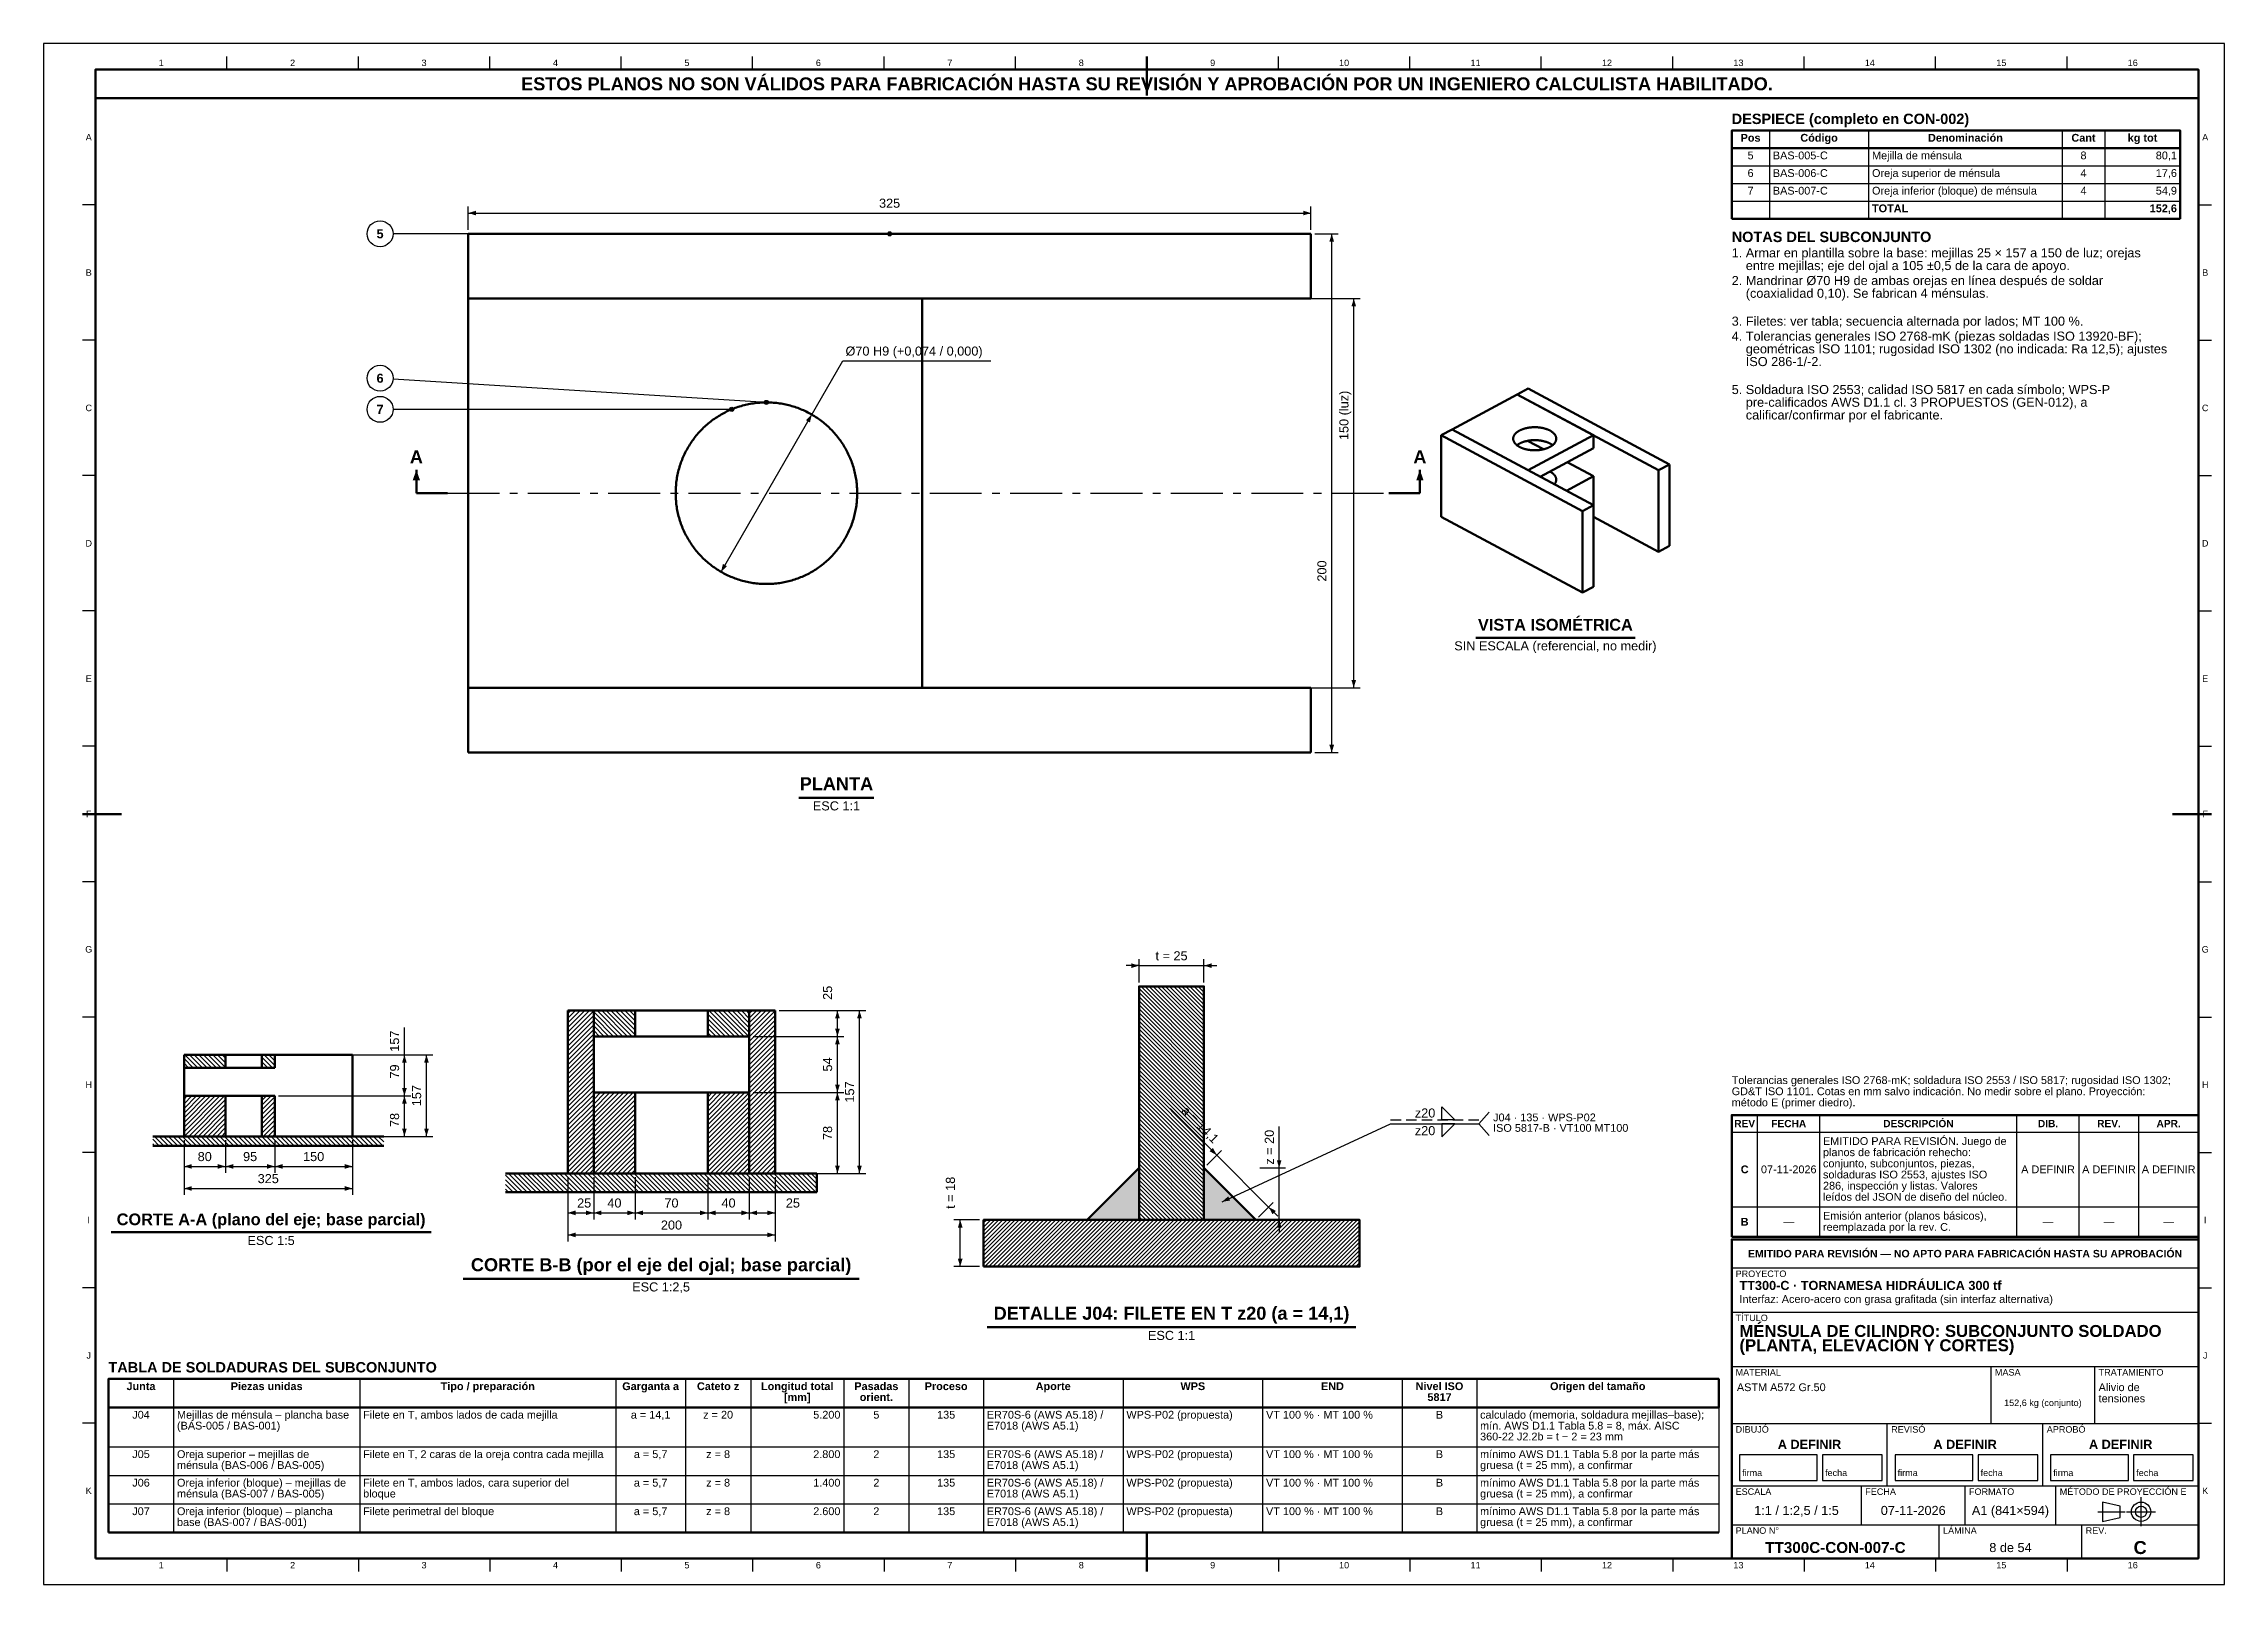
# Model space of a CAD drawing. Header units: millimetres. Extents: x 0 to 841, y 0 to 594.
import ezdxf
from ezdxf.enums import TextEntityAlignment as Align

# ---------------------------------------------------------------- set-up
doc = ezdxf.new("R2010")
doc.units = ezdxf.units.MM
doc.linetypes.add('EJE', pattern=[31, 20, -4, 3, -4])
doc.linetypes.add('OCULTO', pattern=[6, 4, -2])
for name, color, linetype, lineweight in [('ACH', 7, 'CONTINUOUS', 13), ('CORTE', 7, 'EJE', 70), ('COTA', 7, 'CONTINUOUS', 25), ('EJE', 7, 'EJE', 25), ('FINA', 7, 'CONTINUOUS', 25), ('MARCO', 7, 'CONTINUOUS', 70), ('OCU', 7, 'OCULTO', 25), ('TXT', 7, 'CONTINUOUS', 25), ('VIS', 7, 'CONTINUOUS', 50)]:
    doc.layers.add(name, color=color, linetype=linetype, lineweight=lineweight)
doc.styles.add('STD', font='LiberationSans-Regular.ttf')
doc.styles.add('STDB', font='LiberationSans-Bold.ttf')

msp = doc.modelspace()

# ---------------------------------------------------------------- texts
at = {"layer": 'TXT'}
for s, height, style, p in [('1', 2.5, 'STD', (45.34, 586.6)), ('2', 2.5, 'STD', (96.03, 586.6)), ('3', 2.5, 'STD', (146.72, 586.6)), ('ESTOS PLANOS NO SON VÁLIDOS PARA FABRICACIÓN HASTA SU REVISIÓN Y APROBACIÓN POR UN INGENIERO CALCULISTA HABILITADO.', 5, 'STDB', (425.5, 578.5)), ('4', 2.5, 'STD', (197.41, 586.6)), ('5', 2.5, 'STD', (248.09, 586.6)), ('6', 2.5, 'STD', (298.78, 586.6)), ('7', 2.5, 'STD', (349.47, 586.6)), ('8', 2.5, 'STD', (400.16, 586.6)), ('9', 2.5, 'STD', (450.84, 586.6)), ('10', 2.5, 'STD', (501.53, 586.6)), ('11', 2.5, 'STD', (552.22, 586.6)), ('12', 2.5, 'STD', (602.91, 586.6)), ('13', 2.5, 'STD', (653.59, 586.6)), ('14', 2.5, 'STD', (704.28, 586.6)), ('15', 2.5, 'STD', (754.97, 586.6)), ('16', 2.5, 'STD', (805.66, 586.6)), ('A', 2.5, 'STD', (17.4, 557.91)), ('Pos', 3, 'STDB', (658.28, 557.7)), ('Código', 3, 'STDB', (684.69, 557.7)), ('Denominación', 3, 'STDB', (741.14, 557.7)), ('Cant', 3, 'STDB', (786.67, 557.7)), ('kg tot', 3, 'STDB', (809.43, 557.7)), ('A', 2.5, 'STD', (833.6, 557.91)), ('5', 3, 'STD', (658.28, 550.9)), ('8', 3, 'STD', (786.67, 550.9)), ('6', 3, 'STD', (658.28, 544.1)), ('7', 3, 'STD', (658.28, 537.3)), ('4', 3, 'STD', (786.67, 544.1)), ('4', 3, 'STD', (786.67, 537.3)), ('5', 3.5, 'STDB', (129.75, 520.68)), ('B', 2.5, 'STD', (17.4, 505.73)), ('B', 2.5, 'STD', (833.6, 505.73)), ('6', 3.5, 'STDB', (129.75, 465.01)), ('C', 2.5, 'STD', (17.4, 453.55)), ('7', 3.5, 'STDB', (129.75, 453.01)), ('C', 2.5, 'STD', (833.6, 453.55)), ('A', 5, 'STDB', (143.75, 434.68)), ('A', 5, 'STDB', (530.75, 434.68)), ('D', 2.5, 'STD', (17.4, 401.36)), ('D', 2.5, 'STD', (833.6, 401.36)), ('E', 2.5, 'STD', (17.4, 349.18)), ('E', 2.5, 'STD', (833.6, 349.18)), ('F', 2.5, 'STD', (17.4, 297)), ('F', 2.5, 'STD', (833.6, 297)), ('G', 2.5, 'STD', (17.4, 244.82)), ('G', 2.5, 'STD', (833.6, 244.82)), ('H', 2.5, 'STD', (17.4, 192.64)), ('H', 2.5, 'STD', (833.6, 192.64)), ('REV', 2.8, 'STDB', (656, 177.65)), ('FECHA', 2.8, 'STDB', (673, 177.65)), ('DESCRIPCIÓN', 2.8, 'STDB', (723, 177.65)), ('DIB.', 2.8, 'STDB', (773, 177.65)), ('REV.', 2.8, 'STDB', (796.5, 177.65)), ('APR.', 2.8, 'STDB', (819.5, 177.65)), ('C', 3, 'STDB', (656, 160)), ('07-11-2026', 3, 'STD', (673, 160)), ('A DEFINIR', 3, 'STD', (773, 160)), ('A DEFINIR', 3, 'STD', (796.5, 160)), ('A DEFINIR', 3, 'STD', (819.5, 160)), ('I', 2.5, 'STD', (17.4, 140.45)), ('B', 3, 'STDB', (656, 139.8)), ('—', 3, 'STD', (673, 139.8)), ('—', 3, 'STD', (773, 139.8)), ('—', 3, 'STD', (796.5, 139.8)), ('—', 3, 'STD', (819.5, 139.8)), ('I', 2.5, 'STD', (833.6, 140.45)), ('EMITIDO PARA REVISIÓN — NO APTO PARA FABRICACIÓN HASTA SU APROBACIÓN', 2.9, 'STDB', (741, 127.5)), ('J', 2.5, 'STD', (17.4, 88.27)), ('J', 2.5, 'STD', (833.6, 88.27)), ('Junta', 3, 'STDB', (37.56, 76.4)), ('Piezas unidas', 3, 'STDB', (86.02, 76.4)), ('Tipo / preparación', 3, 'STDB', (171.28, 76.4)), ('Garganta a', 3, 'STDB', (234.09, 76.4)), ('Cateto z', 3, 'STDB', (260.12, 76.4)), ('Longitud total', 3, 'STDB', (290.63, 76.4)), ('Pasadas', 3, 'STDB', (321.14, 76.4)), ('Proceso', 3, 'STDB', (348.06, 76.4)), ('Aporte', 3, 'STDB', (389.34, 76.4)), ('WPS', 3, 'STDB', (443.19, 76.4)), ('END', 3, 'STDB', (497.03, 76.4)), ('Nivel ISO', 3, 'STDB', (538.31, 76.4)), ('Origen del tamaño', 3, 'STDB', (599.34, 76.4)), ('[mm]', 3, 'STDB', (290.63, 72.2)), ('orient.', 3, 'STDB', (321.14, 72.2)), ('5817', 3, 'STDB', (538.31, 72.2)), ('152,6 kg (conjunto)', 2.5, 'STD', (771, 70)), ('J04', 3, 'STD', (37.56, 65.4)), ('a = 14,1', 3, 'STD', (234.09, 65.4)), ('z = 20', 3, 'STD', (260.12, 65.4)), ('5', 3, 'STD', (321.14, 65.4)), ('135', 3, 'STD', (348.06, 65.4)), ('B', 3, 'STD', (538.31, 65.4)), ('J05', 3, 'STD', (37.56, 50.2)), ('a = 5,7', 3, 'STD', (234.09, 50.2)), ('z = 8', 3, 'STD', (260.12, 50.2)), ('2', 3, 'STD', (321.14, 50.2)), ('135', 3, 'STD', (348.06, 50.2)), ('B', 3, 'STD', (538.31, 50.2)), ('A DEFINIR', 3.5, 'STDB', (681, 54)), ('A DEFINIR', 3.5, 'STDB', (741, 54)), ('A DEFINIR', 3.5, 'STDB', (801, 54)), ('K', 2.5, 'STD', (17.4, 36.09)), ('J06', 3, 'STD', (37.56, 39.2)), ('a = 5,7', 3, 'STD', (234.09, 39.2)), ('z = 8', 3, 'STD', (260.12, 39.2)), ('2', 3, 'STD', (321.14, 39.2)), ('135', 3, 'STD', (348.06, 39.2)), ('B', 3, 'STD', (538.31, 39.2)), ('K', 2.5, 'STD', (833.6, 36.09)), ('J07', 3, 'STD', (37.56, 28.2)), ('a = 5,7', 3, 'STD', (234.09, 28.2)), ('z = 8', 3, 'STD', (260.12, 28.2)), ('2', 3, 'STD', (321.14, 28.2)), ('135', 3, 'STD', (348.06, 28.2)), ('B', 3, 'STD', (538.31, 28.2)), ('1:1 / 1:2,5 / 1:5', 3.5, 'STD', (676, 28.5)), ('07-11-2026', 3.5, 'STD', (721, 28.5)), ('A1 (841×594)', 3.5, 'STD', (758.5, 28.5)), ('1', 2.5, 'STD', (45.34, 7.4)), ('2', 2.5, 'STD', (96.03, 7.4)), ('3', 2.5, 'STD', (146.72, 7.4)), ('4', 2.5, 'STD', (197.41, 7.4)), ('5', 2.5, 'STD', (248.09, 7.4)), ('6', 2.5, 'STD', (298.78, 7.4)), ('7', 2.5, 'STD', (349.47, 7.4)), ('8', 2.5, 'STD', (400.16, 7.4)), ('9', 2.5, 'STD', (450.84, 7.4)), ('10', 2.5, 'STD', (501.53, 7.4)), ('11', 2.5, 'STD', (552.22, 7.4)), ('12', 2.5, 'STD', (602.91, 7.4)), ('13', 2.5, 'STD', (653.59, 7.4)), ('TT300C-CON-007-C', 4.2, 'STDB', (691, 14.2)), ('14', 2.5, 'STD', (704.28, 7.4)), ('8 de 54', 3.5, 'STD', (758.5, 14.2)), ('15', 2.5, 'STD', (754.97, 7.4)), ('16', 2.5, 'STD', (805.66, 7.4)), ('C', 5, 'STDB', (808.5, 14.2))]:
    msp.add_text(s, height=height, dxfattribs=dict(at, style=style)).set_placement(p, align=Align.MIDDLE_CENTER)
for s, height, style, p in [('DESPIECE (completo en CON-002)', 4, 'STDB', (651, 567)), ('NOTAS DEL SUBCONJUNTO', 4, 'STDB', (651, 521.5)), ('1. Armar en plantilla sobre la base: mejillas 25 × 157 a 150 de luz; orejas', 3.5, 'STD', (651, 515.1)), ('2. Mandrinar Ø70 H9 de ambas orejas en línea después de soldar', 3.5, 'STD', (651, 504.42)), ('    entre mejillas; eje del ojal a 105 ±0,5 de la cara de apoyo.', 3.5, 'STD', (651, 510.2)), ('    (coaxialidad 0,10). Se fabrican 4 ménsulas.', 3.5, 'STD', (651, 499.52)), ('3. Filetes: ver tabla; secuencia alternada por lados; MT 100 %.', 3.5, 'STD', (651, 488.75)), ('4. Tolerancias generales ISO 2768-mK (piezas soldadas ISO 13920-BF);', 3.5, 'STD', (651, 482.98)), ('    geométricas ISO 1101; rugosidad ISO 1302 (no indicada: Ra 12,5); ajustes', 3.5, 'STD', (651, 478.08)), ('    ISO 286-1/-2.', 3.5, 'STD', (651, 473.18)), ('5. Soldadura ISO 2553; calidad ISO 5817 en cada símbolo; WPS-P', 3.5, 'STD', (651, 462.4)), ('    pre-calificados AWS D1.1 cl. 3 PROPUESTOS (GEN-012), a', 3.5, 'STD', (651, 457.5)), ('    calificar/confirmar por el fabricante.', 3.5, 'STD', (651, 452.6)), ('J04 · 135 · WPS-P02', 3, 'STD', (558.98, 181.53)), ('ISO 5817-B · VT100 MT100', 3, 'STD', (558.98, 177.48)), ('planos de fabricación rehecho:', 3, 'STD', (686.2, 168.1)), ('EMITIDO PARA REVISIÓN. Juego de', 3, 'STD', (686.2, 172.4)), ('conjunto, subconjuntos, piezas,', 3, 'STD', (686.2, 163.8)), ('soldaduras ISO 2553, ajustes ISO', 3, 'STD', (686.2, 159.5)), ('286, inspección y listas. Valores', 3, 'STD', (686.2, 155.2)), ('leídos del JSON de diseño del núcleo.', 3, 'STD', (686.2, 150.9)), ('Emisión anterior (planos básicos),', 3, 'STD', (686.2, 143.6)), ('reemplazada por la rev. C.', 3, 'STD', (686.2, 139.3)), ('PROYECTO', 2.5, 'STD', (652.5, 121)), ('TT300-C · TORNAMESA HIDRÁULICA 300 tf', 3.5, 'STDB', (654, 117)), ('Interfaz: Acero-acero con grasa grafitada (sin interfaz alternativa)', 3, 'STD', (654, 111.5)), ('TÍTULO', 2.5, 'STD', (652.5, 104)), ('MÉNSULA DE CILINDRO: SUBCONJUNTO SOLDADO', 4.6, 'STDB', (654, 100)), ('(PLANTA, ELEVACIÓN Y CORTES)', 4.6, 'STDB', (654, 94.48)), ('TABLA DE SOLDADURAS DEL SUBCONJUNTO', 4, 'STDB', (25, 85.7)), ('MATERIAL', 2.5, 'STD', (652.5, 83)), ('ASTM A572 Gr.50', 3, 'STD', (653, 77.5)), ('MASA', 2.5, 'STD', (752.5, 83)), ('Alivio de', 3, 'STD', (792.5, 77.5)), ('TRATAMIENTO', 2.5, 'STD', (792.5, 83)), ('tensiones', 3, 'STD', (792.5, 73.2)), ('DIBUJÓ', 2.5, 'STD', (652.5, 61)), ('REVISÓ', 2.5, 'STD', (712.5, 61)), ('APROBÓ', 2.5, 'STD', (772.5, 61)), ('ESCALA', 2.5, 'STD', (652.5, 37)), ('FECHA', 2.5, 'STD', (702.5, 37)), ('FORMATO', 2.5, 'STD', (742.5, 37)), ('MÉTODO DE PROYECCIÓN E', 2.5, 'STD', (777.5, 37)), ('PLANO N°', 2.5, 'STD', (652.5, 22)), ('LÁMINA', 2.5, 'STD', (732.5, 22)), ('REV.', 2.5, 'STD', (787.5, 22))]:
    msp.add_text(s, height=height, dxfattribs=dict(at, style=style)).set_placement(p, align=Align.TOP_LEFT)
for s, style, p in [('BAS-005-C', 'STD', (666.87, 550.9)), ('Mejilla de ménsula', 'STD', (705.11, 550.9)), ('BAS-006-C', 'STD', (666.87, 544.1)), ('BAS-007-C', 'STD', (666.87, 537.3)), ('Oreja superior de ménsula', 'STD', (705.11, 544.1)), ('Oreja inferior (bloque) de ménsula', 'STD', (705.11, 537.3)), ('TOTAL', 'STDB', (705.11, 530.5)), ('(BAS-005 / BAS-001)', 'STD', (51.43, 61.2)), ('Mejillas de ménsula – plancha base', 'STD', (51.43, 65.4)), ('Filete en T, ambos lados de cada mejilla', 'STD', (123.22, 65.4)), ('ER70S-6 (AWS A5.18) /', 'STD', (363.72, 65.4)), ('E7018 (AWS A5.1)', 'STD', (363.72, 61.2)), ('WPS-P02 (propuesta)', 'STD', (417.57, 65.4)), ('VT 100 % · MT 100 %', 'STD', (471.41, 65.4)), ('calculado (memoria, soldadura mejillas–base);', 'STD', (553.97, 65.4)), ('mín. AWS D1.1 Tabla 5.8 = 8, máx. AISC', 'STD', (553.97, 61.2)), ('Oreja superior – mejillas de', 'STD', (51.43, 50.2)), ('Filete en T, 2 caras de la oreja contra cada mejilla', 'STD', (123.22, 50.2)), ('ER70S-6 (AWS A5.18) /', 'STD', (363.72, 50.2)), ('WPS-P02 (propuesta)', 'STD', (417.57, 50.2)), ('VT 100 % · MT 100 %', 'STD', (471.41, 50.2)), ('360-22 J2.2b = t − 2 = 23 mm', 'STD', (553.97, 57)), ('mínimo AWS D1.1 Tabla 5.8 por la parte más', 'STD', (553.97, 50.2)), ('ménsula (BAS-006 / BAS-005)', 'STD', (51.43, 46)), ('E7018 (AWS A5.1)', 'STD', (363.72, 46)), ('gruesa (t = 25 mm), a confirmar', 'STD', (553.97, 46)), ('Oreja inferior (bloque) – mejillas de', 'STD', (51.43, 39.2)), ('ménsula (BAS-007 / BAS-005)', 'STD', (51.43, 35)), ('bloque', 'STD', (123.22, 35)), ('Filete en T, ambos lados, cara superior del', 'STD', (123.22, 39.2)), ('ER70S-6 (AWS A5.18) /', 'STD', (363.72, 39.2)), ('E7018 (AWS A5.1)', 'STD', (363.72, 35)), ('WPS-P02 (propuesta)', 'STD', (417.57, 39.2)), ('VT 100 % · MT 100 %', 'STD', (471.41, 39.2)), ('gruesa (t = 25 mm), a confirmar', 'STD', (553.97, 35)), ('mínimo AWS D1.1 Tabla 5.8 por la parte más', 'STD', (553.97, 39.2)), ('Oreja inferior (bloque) – plancha', 'STD', (51.43, 28.2)), ('base (BAS-007 / BAS-001)', 'STD', (51.43, 24)), ('Filete perimetral del bloque', 'STD', (123.22, 28.2)), ('ER70S-6 (AWS A5.18) /', 'STD', (363.72, 28.2)), ('E7018 (AWS A5.1)', 'STD', (363.72, 24)), ('WPS-P02 (propuesta)', 'STD', (417.57, 28.2)), ('VT 100 % · MT 100 %', 'STD', (471.41, 28.2)), ('gruesa (t = 25 mm), a confirmar', 'STD', (553.97, 24)), ('mínimo AWS D1.1 Tabla 5.8 por la parte más', 'STD', (553.97, 28.2))]:
    msp.add_text(s, height=3, dxfattribs=dict(at, style=style)).set_placement(p, align=Align.MIDDLE_LEFT)
for s, height, style, p in [('80,1', 3, 'STD', (822.7, 550.9)), ('54,9', 3, 'STD', (822.7, 537.3)), ('17,6', 3, 'STD', (822.7, 544.1)), ('152,6', 3, 'STDB', (822.7, 530.5)), ('z20', 3.5, 'STD', (536.69, 181.73)), ('z20', 3.5, 'STD', (536.69, 174.93)), ('5.200', 3, 'STD', (307.28, 65.4)), ('2.800', 3, 'STD', (307.28, 50.2)), ('1.400', 3, 'STD', (307.28, 39.2)), ('2.600', 3, 'STD', (307.28, 28.2))]:
    msp.add_text(s, height=height, dxfattribs=dict(at, style=style)).set_placement(p, align=Align.MIDDLE_RIGHT)
for s, height, style, p in [('325', 3.5, 'STD', (326.25, 529.68)), ('VISTA ISOMÉTRICA', 4.5, 'STDB', (583, 366.38)), ('PLANTA', 5, 'STDB', (305.75, 304.68)), ('t = 25', 3.5, 'STD', (434.98, 239.53)), ('80', 3.5, 'STD', (62.14, 162.13)), ('95', 3.5, 'STD', (79.64, 162.13)), ('150', 3.5, 'STD', (104.14, 162.13)), ('325', 3.5, 'STD', (86.64, 153.63)), ('CORTE A-A (plano del eje; base parcial)', 4.5, 'STDB', (87.73, 137.13)), ('25', 3.5, 'STD', (208.46, 144.23)), ('40', 3.5, 'STD', (220.13, 144.23)), ('70', 3.5, 'STD', (242.13, 144.23)), ('40', 3.5, 'STD', (264.13, 144.23)), ('25', 3.5, 'STD', (288.96, 144.23)), ('200', 3.5, 'STD', (242.13, 135.73)), ('CORTE B-B (por el eje del ojal; base parcial)', 5, 'STDB', (238.13, 119.23)), ('DETALLE J04: FILETE EN T z20 (a = 14,1)', 5, 'STDB', (434.98, 100.53))]:
    msp.add_text(s, height=height, dxfattribs=dict(at, style=style)).set_placement(p, align=Align.BOTTOM_CENTER)
at = {"layer": 'TXT', "style": 'STD'}
for s, height, p in [('Ø70 H9 (+0,074 / 0,000)', 3.5, (309.25, 472.67)), ('Tolerancias generales ISO 2768-mK; soldadura ISO 2553 / ISO 5817; rugosidad ISO 1302;', 3, (651, 192)), ('GD&T ISO 1101. Cotas en mm salvo indicación. No medir sobre el plano. Proyección:', 3, (651, 187.7)), ('método E (primer diedro).', 3, (651, 183.4)), ('firma', 2.5, (655, 41)), ('fecha', 2.5, (687, 41)), ('firma', 2.5, (715, 41)), ('fecha', 2.5, (747, 41)), ('firma', 2.5, (775, 41)), ('fecha', 2.5, (807, 41))]:
    msp.add_text(s, height=height, dxfattribs=at).set_placement(p, align=Align.BOTTOM_LEFT)
for s, rotation, p in [('150 (luz)', 90, (504.25, 450.68)), ('200', 90, (495.75, 390.68)), ('25', 90, (305.13, 228.06)), ('157', 90, (138.14, 209.43)), ('54', 90, (305.13, 200.43)), ('79', 90, (138.14, 197.73)), ('157', 90, (313.63, 189.83)), ('157', 90, (146.64, 188.43)), ('78', 90, (138.14, 179.03)), ('a = 14,1', -45, (444.05, 175.28)), ('78', 90, (305.13, 174.03)), ('z = 20', 90, (475.48, 168.53)), ('t = 18', 90, (352.48, 150.96))]:
    msp.add_text(s, height=3.5, rotation=rotation, dxfattribs=at).set_placement(p, align=Align.BOTTOM_CENTER)
for s, p in [('SIN ESCALA (referencial, no medir)', (583, 363.58)), ('ESC 1:1', (305.75, 301.88)), ('ESC 1:5', (87.73, 134.33)), ('ESC 1:2,5', (238.13, 116.43)), ('ESC 1:1', (434.98, 97.73))]:
    msp.add_text(s, height=3.5, dxfattribs=at).set_placement(p, align=Align.TOP_CENTER)

# ---------------------------------------------------------------- hatches: boundary and pattern name
at = {"layer": 'ACH'}
h = msp.add_hatch(color=7, dxfattribs=at)
h.dxf.hatch_style = 1
h.paths.add_polyline_path([(327.05, 520.68), (326.82, 521.24), (326.25, 521.48), (325.68, 521.24), (325.45, 520.68), (325.68, 520.11), (326.25, 519.88), (326.82, 520.11)])
h = msp.add_hatch(color=7, dxfattribs=at)
h.dxf.hatch_style = 1
h.paths.add_polyline_path([(279.55, 455.68), (279.32, 456.24), (278.75, 456.48), (278.18, 456.24), (277.95, 455.68), (278.18, 455.11), (278.75, 454.88), (279.32, 455.11)])
h = msp.add_hatch(color=7, dxfattribs=at)
h.dxf.hatch_style = 1
h.paths.add_polyline_path([(266.16, 453.01), (265.92, 453.58), (265.36, 453.81), (264.79, 453.58), (264.56, 453.01), (264.79, 452.45), (265.36, 452.21), (265.92, 452.45)])
h = msp.add_hatch(dxfattribs=at)
h.set_pattern_fill('ANSI31', scale=0.35, angle=90)
h.paths.add_polyline_path([(422.48, 140.53), (447.48, 140.53), (447.48, 230.53), (422.48, 230.53)])
h = msp.add_hatch(dxfattribs=at)
h.set_pattern_fill('ANSI31', scale=0.4)
h.paths.add_polyline_path([(202.13, 158.43), (202.13, 221.23), (212.13, 221.23), (212.13, 158.43)])
h = msp.add_hatch(dxfattribs=at)
h.set_pattern_fill('ANSI31', scale=0.4, angle=90)
h.paths.add_polyline_path([(212.13, 211.23), (212.13, 221.23), (228.13, 221.23), (228.13, 211.23)])
h = msp.add_hatch(dxfattribs=at)
h.set_pattern_fill('ANSI31', scale=0.4, angle=90)
h.paths.add_polyline_path([(272.13, 221.23), (272.13, 211.23), (256.13, 211.23), (256.13, 221.23)])
h = msp.add_hatch(dxfattribs=at)
h.set_pattern_fill('ANSI31', scale=0.4)
h.paths.add_polyline_path([(272.13, 158.43), (272.13, 221.23), (282.13, 221.23), (282.13, 158.43)])
h = msp.add_hatch(dxfattribs=at)
h.set_pattern_fill('ANSI31', scale=0.4, angle=90)
h.paths.add_polyline_path([(54.14, 199.13), (54.14, 204.13), (70.14, 204.13), (70.14, 199.13)])
h = msp.add_hatch(dxfattribs=at)
h.set_pattern_fill('ANSI31', scale=0.4, angle=90)
h.paths.add_polyline_path([(84.14, 199.13), (84.14, 204.13), (89.14, 204.13), (89.14, 199.13)])
h = msp.add_hatch(dxfattribs=at)
h.set_pattern_fill('ANSI31', scale=0.4)
h.paths.add_polyline_path([(54.14, 172.73), (54.14, 188.33), (70.14, 188.33), (70.14, 172.73)])
h = msp.add_hatch(dxfattribs=at)
h.set_pattern_fill('ANSI31', scale=0.4)
h.paths.add_polyline_path([(84.14, 172.73), (84.14, 188.33), (89.14, 188.33), (89.14, 172.73)])
h = msp.add_hatch(dxfattribs=at)
h.set_pattern_fill('ANSI31', scale=0.4)
h.paths.add_polyline_path([(212.13, 158.43), (212.13, 189.63), (228.13, 189.63), (228.13, 158.43)])
h = msp.add_hatch(dxfattribs=at)
h.set_pattern_fill('ANSI31', scale=0.4)
h.paths.add_polyline_path([(272.13, 189.63), (272.13, 158.43), (256.13, 158.43), (256.13, 189.63)])
h = msp.add_hatch(dxfattribs=at)
h.set_pattern_fill('ANSI31', scale=0.4, angle=90)
h.paths.add_polyline_path([(131.14, 172.73), (131.14, 169.13), (42.14, 169.13), (42.14, 172.73)])
h = msp.add_hatch(color=7, dxfattribs=at)
h.dxf.hatch_style = 1
h.paths.add_polyline_path([(422.48, 140.53), (402.48, 140.53), (422.48, 160.53)])
h = msp.add_hatch(color=7, dxfattribs=at)
h.dxf.hatch_style = 1
h.paths.add_polyline_path([(447.48, 140.53), (467.48, 140.53), (447.48, 160.53)])
h = msp.add_hatch(dxfattribs=at)
h.set_pattern_fill('ANSI31', scale=0.4, angle=90)
h.paths.add_polyline_path([(178.13, 151.23), (178.13, 158.43), (298.13, 158.43), (298.13, 151.23)])
h = msp.add_hatch(dxfattribs=at)
h.set_pattern_fill('ANSI31', scale=0.35)
h.paths.add_polyline_path([(362.48, 122.53), (507.48, 122.53), (507.48, 140.53), (362.48, 140.53)])

# ---------------------------------------------------------------- linework, layer by layer
at = {"layer": 'CORTE'}
for p, q in [((143.75, 420.68), (155.75, 420.68)), ((530.75, 420.68), (518.75, 420.68))]:
    msp.add_line(p, q, dxfattribs=at)
at = {"layer": 'COTA'}
for p, q in [((163.75, 522.18), (163.75, 531.18)), ((488.75, 522.18), (488.75, 531.18)), ((163.75, 528.68), (488.75, 528.68)), ((326.25, 520.68), (134.75, 520.68)), ((490.25, 520.68), (499.25, 520.68)), ((496.75, 320.68), (496.75, 520.68)), ((340.25, 495.68), (507.75, 495.68)), ((505.25, 345.68), (505.25, 495.68)), ((261.25, 390.37), (308.25, 471.77)), ((308.25, 471.77), (365.26, 471.77)), ((278.75, 455.68), (134.74, 464.7)), ((265.36, 453.01), (134.75, 453.01)), ((340.25, 345.68), (507.75, 345.68)), ((490.25, 320.68), (499.25, 320.68)), ((422.48, 238.53), (417.48, 238.53)), ((422.48, 232.03), (422.48, 241.03)), ((422.48, 238.53), (447.48, 238.53)), ((447.48, 232.03), (447.48, 241.03)), ((447.48, 238.53), (452.48, 238.53)), ((283.63, 221.23), (308.63, 221.23)), ((283.63, 221.23), (317.13, 221.23)), ((306.13, 211.23), (306.13, 221.23)), ((314.63, 158.43), (314.63, 221.23)), ((139.14, 204.13), (139.14, 214.67)), ((273.63, 211.23), (308.63, 211.23)), ((273.63, 211.23), (308.63, 211.23)), ((306.13, 189.63), (306.13, 211.23)), ((90.64, 204.13), (141.64, 204.13)), ((120.64, 204.13), (141.64, 204.13)), ((120.64, 204.13), (150.14, 204.13)), ((139.14, 188.33), (139.14, 204.13)), ((139.14, 172.73), (139.14, 204.13)), ((147.64, 172.73), (147.64, 204.13)), ((90.64, 188.33), (141.64, 188.33)), ((90.64, 188.33), (141.64, 188.33)), ((139.14, 172.73), (139.14, 188.33)), ((273.63, 189.63), (308.63, 189.63)), ((273.63, 189.63), (308.63, 189.63)), ((306.13, 158.43), (306.13, 189.63)), ((452.43, 165.48), (434.47, 183.44)), ((454.48, 147.53), (519.48, 177.53)), ((519.48, 177.53), (553.48, 177.53)), ((553.48, 177.53), (557.48, 182.03)), ((553.48, 177.53), (557.48, 173.03)), ((54.14, 171.23), (54.14, 158.63)), ((54.14, 171.23), (54.14, 150.13)), ((70.14, 171.23), (70.14, 158.63)), ((70.14, 171.23), (70.14, 158.63)), ((89.14, 171.23), (89.14, 158.63)), ((89.14, 171.23), (89.14, 158.63)), ((90.64, 172.73), (141.64, 172.73)), ((119.14, 171.23), (119.14, 158.63)), ((119.14, 171.23), (119.14, 150.13)), ((120.64, 172.73), (141.64, 172.73)), ((120.64, 172.73), (150.14, 172.73)), ((452.43, 165.48), (448.9, 169.01)), ((476.48, 160.53), (476.48, 176.53)), ((54.14, 161.13), (70.14, 161.13)), ((70.14, 161.13), (89.14, 161.13)), ((89.14, 161.13), (119.14, 161.13)), ((448.54, 161.59), (454.2, 167.24)), ((452.43, 165.48), (472.43, 145.48)), ((468.98, 160.53), (478.98, 160.53)), ((476.48, 160.53), (476.48, 165.53)), ((476.48, 140.53), (476.48, 160.53)), ((54.14, 152.63), (119.14, 152.63)), ((202.13, 156.93), (202.13, 140.73)), ((202.13, 156.93), (202.13, 132.23)), ((212.13, 156.93), (212.13, 140.73)), ((212.13, 156.93), (212.13, 140.73)), ((228.13, 156.93), (228.13, 140.73)), ((228.13, 156.93), (228.13, 140.73)), ((256.13, 156.93), (256.13, 140.73)), ((256.13, 156.93), (256.13, 140.73)), ((272.13, 156.93), (272.13, 140.73)), ((272.13, 156.93), (272.13, 140.73)), ((282.13, 156.93), (282.13, 140.73)), ((282.13, 156.93), (282.13, 132.23)), ((283.63, 158.43), (308.63, 158.43)), ((283.63, 158.43), (317.13, 158.43)), ((202.13, 143.23), (212.13, 143.23)), ((212.13, 143.23), (228.13, 143.23)), ((212.13, 143.23), (212.29, 143.23)), ((228.13, 143.23), (256.13, 143.23)), ((256.13, 143.23), (272.13, 143.23)), ((272.13, 143.23), (282.13, 143.23)), ((468.54, 141.59), (474.2, 147.24)), ((472.43, 145.48), (475.97, 141.94)), ((202.13, 134.73), (282.13, 134.73)), ((360.98, 140.53), (350.98, 140.53)), ((353.48, 122.53), (353.48, 140.53)), ((468.98, 140.53), (478.98, 140.53)), ((476.48, 140.53), (476.48, 135.53)), ((360.98, 122.53), (350.98, 122.53))]:
    msp.add_line(p, q, dxfattribs=at)
for points in [[(539.19, 179.13), (539.19, 184.13), (544.19, 179.13)], [(539.19, 177.53), (539.19, 172.53), (544.19, 177.53)]]:
    msp.add_lwpolyline(points, close=True, dxfattribs=at)
for centre in [(326.25, 520.68), (278.75, 455.68), (265.36, 453.01)]:
    msp.add_circle(centre, 0.8, dxfattribs=at)
for points in [[(163.75, 528.68), (166.75, 527.78), (166.75, 529.58)], [(488.75, 528.68), (485.75, 529.58), (485.75, 527.78)], [(496.75, 520.68), (495.85, 517.68), (497.65, 517.68)], [(505.25, 495.68), (504.35, 492.68), (506.15, 492.68)], [(296.25, 450.99), (293.97, 448.84), (295.53, 447.94)], [(143.75, 429.68), (142.35, 425.68), (145.15, 425.68)], [(530.75, 429.68), (529.35, 425.68), (532.15, 425.68)], [(261.25, 390.37), (263.53, 392.51), (261.97, 393.41)], [(505.25, 345.68), (506.15, 348.68), (504.35, 348.68)], [(496.75, 320.68), (497.65, 323.68), (495.85, 323.68)], [(422.48, 238.53), (419.48, 239.43), (419.48, 237.63)], [(447.48, 238.53), (450.48, 237.63), (450.48, 239.43)], [(306.13, 221.23), (305.23, 218.23), (307.03, 218.23)], [(314.63, 221.23), (313.73, 218.23), (315.53, 218.23)], [(306.13, 211.23), (307.03, 214.23), (305.23, 214.23)], [(306.13, 211.23), (305.23, 208.23), (307.03, 208.23)], [(139.14, 204.13), (138.24, 201.13), (140.04, 201.13)], [(139.14, 204.13), (138.24, 201.13), (140.04, 201.13)], [(147.64, 204.13), (146.74, 201.13), (148.54, 201.13)], [(139.14, 188.33), (140.04, 191.33), (138.24, 191.33)], [(139.14, 188.33), (138.24, 185.33), (140.04, 185.33)], [(306.13, 189.63), (307.03, 192.63), (305.23, 192.63)], [(306.13, 189.63), (305.23, 186.63), (307.03, 186.63)], [(139.14, 172.73), (140.04, 175.73), (138.24, 175.73)], [(139.14, 172.73), (140.04, 175.73), (138.24, 175.73)], [(147.64, 172.73), (148.54, 175.73), (146.74, 175.73)], [(452.43, 165.48), (450.95, 168.23), (449.67, 166.96)], [(54.14, 161.13), (57.14, 160.23), (57.14, 162.03)], [(70.14, 161.13), (67.14, 162.03), (67.14, 160.23)], [(70.14, 161.13), (73.14, 160.23), (73.14, 162.03)], [(89.14, 161.13), (86.14, 162.03), (86.14, 160.23)], [(89.14, 161.13), (92.14, 160.23), (92.14, 162.03)], [(119.14, 161.13), (116.14, 162.03), (116.14, 160.23)], [(306.13, 158.43), (307.03, 161.43), (305.23, 161.43)], [(314.63, 158.43), (315.53, 161.43), (313.73, 161.43)], [(476.48, 160.53), (477.38, 163.53), (475.58, 163.53)], [(54.14, 152.63), (57.14, 151.73), (57.14, 153.53)], [(119.14, 152.63), (116.14, 153.53), (116.14, 151.73)], [(202.13, 143.23), (205.13, 142.33), (205.13, 144.13)], [(212.13, 143.23), (209.13, 144.13), (209.13, 142.33)], [(212.13, 143.23), (215.13, 142.33), (215.13, 144.13)], [(228.13, 143.23), (225.13, 144.13), (225.13, 142.33)], [(228.13, 143.23), (231.13, 142.33), (231.13, 144.13)], [(256.13, 143.23), (253.13, 144.13), (253.13, 142.33)], [(256.13, 143.23), (259.13, 142.33), (259.13, 144.13)], [(272.13, 143.23), (269.13, 144.13), (269.13, 142.33)], [(272.13, 143.23), (275.13, 142.33), (275.13, 144.13)], [(282.13, 143.23), (279.13, 144.13), (279.13, 142.33)], [(454.48, 147.53), (457.58, 147.97), (456.83, 149.6)], [(472.43, 145.48), (473.92, 142.72), (475.19, 143.99)], [(202.13, 134.73), (205.13, 133.83), (205.13, 135.63)], [(282.13, 134.73), (279.13, 135.63), (279.13, 133.83)], [(353.48, 140.53), (352.58, 137.53), (354.38, 137.53)], [(476.48, 140.53), (475.58, 137.53), (477.38, 137.53)], [(353.48, 122.53), (354.38, 125.53), (352.58, 125.53)]]:
    msp.add_solid(points, dxfattribs=at)
at = {"layer": 'EJE'}
for p, q in [((155.75, 420.68), (518.75, 420.68)), ((792.14, 28), (802.68, 28)), ((803.3, 28), (814.46, 28)), ((808.88, 22.42), (808.88, 33.58))]:
    msp.add_line(p, q, dxfattribs=at)
at = {"layer": 'FINA'}
for p, q in [((70.69, 584), (70.69, 589)), ((121.38, 584), (121.38, 589)), ((172.06, 584), (172.06, 589)), ((222.75, 584), (222.75, 589)), ((273.44, 584), (273.44, 589)), ((324.12, 584), (324.12, 589)), ((374.81, 584), (374.81, 589)), ((425.5, 584), (425.5, 589)), ((476.19, 584), (476.19, 589)), ((526.88, 584), (526.88, 589)), ((577.56, 584), (577.56, 589)), ((628.25, 584), (628.25, 589)), ((678.94, 584), (678.94, 589)), ((729.62, 584), (729.62, 589)), ((780.31, 584), (780.31, 589)), ((665.57, 560.5), (665.57, 526.5)), ((703.81, 560.5), (703.81, 526.5)), ((778.47, 560.5), (778.47, 526.5)), ((794.86, 560.5), (794.86, 526.5)), ((651, 553.7), (824, 553.7)), ((651, 546.9), (824, 546.9)), ((651, 540.1), (824, 540.1)), ((20, 531.82), (15, 531.82)), ((651, 533.3), (824, 533.3)), ((831, 531.82), (836, 531.82)), ((20, 479.64), (15, 479.64)), ((831, 479.64), (836, 479.64)), ((20, 427.45), (15, 427.45)), ((831, 427.45), (836, 427.45)), ((20, 375.27), (15, 375.27)), ((831, 375.27), (836, 375.27)), ((20, 323.09), (15, 323.09)), ((831, 323.09), (836, 323.09)), ((20, 270.91), (15, 270.91)), ((831, 270.91), (836, 270.91)), ((20, 218.73), (15, 218.73)), ((831, 218.73), (836, 218.73)), ((661, 134), (661, 180.9)), ((685, 134), (685, 180.9)), ((761, 134), (761, 180.9)), ((785, 134), (785, 180.9)), ((808, 134), (808, 180.9)), ((651, 174.4), (831, 174.4)), ((20, 166.55), (15, 166.55)), ((831, 166.55), (836, 166.55)), ((651, 145.6), (831, 145.6)), ((651, 134), (831, 134)), ((651, 133), (831, 133)), ((651, 122), (831, 122)), ((20, 114.36), (15, 114.36)), ((831, 114.36), (836, 114.36)), ((651, 105), (831, 105)), ((50.13, 79.2), (50.13, 20)), ((121.92, 79.2), (121.92, 20)), ((220.63, 79.2), (220.63, 20)), ((247.55, 79.2), (247.55, 20)), ((272.68, 79.2), (272.68, 20)), ((308.58, 79.2), (308.58, 20)), ((333.71, 79.2), (333.71, 20)), ((362.42, 79.2), (362.42, 20)), ((416.27, 79.2), (416.27, 20)), ((470.11, 79.2), (470.11, 20)), ((523.95, 79.2), (523.95, 20)), ((552.67, 79.2), (552.67, 20)), ((646, 79.2), (646, 20)), ((651, 84), (831, 84)), ((751, 62), (751, 84)), ((791, 62), (791, 84)), ((25, 68.2), (646, 68.2)), ((20, 62.18), (15, 62.18)), ((651, 62), (831, 62)), ((711, 38), (711, 62)), ((771, 38), (771, 62)), ((831, 62.18), (836, 62.18)), ((25, 53), (646, 53)), ((25, 42), (646, 42)), ((651, 38), (831, 38)), ((701, 23), (701, 38)), ((741, 23), (741, 38)), ((776, 23), (776, 38)), ((25, 31), (646, 31)), ((651, 23), (831, 23)), ((731, 10), (731, 23)), ((786, 10), (786, 23)), ((70.69, 10), (70.69, 5)), ((121.38, 10), (121.38, 5)), ((172.06, 10), (172.06, 5)), ((222.75, 10), (222.75, 5)), ((273.44, 10), (273.44, 5)), ((324.12, 10), (324.12, 5)), ((374.81, 10), (374.81, 5)), ((425.5, 10), (425.5, 5)), ((476.19, 10), (476.19, 5)), ((526.88, 10), (526.88, 5)), ((577.56, 10), (577.56, 5)), ((628.25, 10), (628.25, 5)), ((678.94, 10), (678.94, 5)), ((729.62, 10), (729.62, 5)), ((780.31, 10), (780.31, 5))]:
    msp.add_line(p, q, dxfattribs=at)
for points in [[(0, 0), (841, 0), (841, 594), (0, 594)], [(654, 40), (684, 40), (684, 50), (654, 50)], [(686, 40), (709, 40), (709, 50), (686, 50)], [(714, 40), (744, 40), (744, 50), (714, 50)], [(746, 40), (769, 40), (769, 50), (746, 50)], [(774, 40), (804, 40), (804, 50), (774, 50)], [(806, 40), (829, 40), (829, 50), (806, 50)], [(794, 24.28), (800.82, 25.83), (800.82, 30.17), (794, 31.72)]]:
    msp.add_lwpolyline(points, close=True, dxfattribs=at)
for centre, radius in [((129.75, 520.68), 5), ((129.75, 465.01), 5), ((129.75, 453.01), 5), ((808.88, 28), 3.72), ((808.88, 28), 2.17)]:
    msp.add_circle(centre, radius, dxfattribs=at)
at = {"layer": 'MARCO'}
for p, q in [((425.5, 589), (425.5, 574)), ((15, 297), (30, 297)), ((836, 297), (821, 297)), ((425.5, 5), (425.5, 20))]:
    msp.add_line(p, q, dxfattribs=at)
for points in [[(20, 10), (831, 10), (831, 584), (20, 584)], [(20, 573), (831, 573), (831, 584), (20, 584)], [(651, 134), (831, 134), (831, 180.9), (651, 180.9)], [(651, 10), (831, 10), (831, 133), (651, 133)]]:
    msp.add_lwpolyline(points, close=True, dxfattribs=at)
at = {"layer": 'OCU'}
msp.add_line((519.48, 179.13), (553.48, 179.13), dxfattribs=at)
at = {"layer": 'VIS'}
for p, q in [((651, 560.5), (651, 526.5)), ((824, 560.5), (824, 526.5)), ((651, 526.5), (824, 526.5)), ((143.75, 420.68), (143.75, 429.68)), ((530.75, 420.68), (530.75, 429.68)), ((552.29, 364.98), (613.71, 364.98)), ((291.28, 303.28), (320.22, 303.28)), ((26, 135.73), (149.45, 135.73)), ((161.8, 117.83), (314.45, 117.83)), ((363.87, 99.13), (506.1, 99.13)), ((25, 79.2), (25, 20)), ((25, 20), (646, 20))]:
    msp.add_line(p, q, dxfattribs=at)
for points in [[(651, 553.7), (824, 553.7), (824, 560.5), (651, 560.5)], [(422.48, 140.53), (447.48, 140.53), (447.48, 230.53), (422.48, 230.53)], [(422.48, 140.53), (402.48, 140.53), (422.48, 160.53)], [(422.48, 140.53), (402.48, 140.53), (422.48, 160.53)], [(447.48, 140.53), (467.48, 140.53), (447.48, 160.53)], [(447.48, 140.53), (467.48, 140.53), (447.48, 160.53)], [(362.48, 122.53), (507.48, 122.53), (507.48, 140.53), (362.48, 140.53)], [(25, 68.2), (646, 68.2), (646, 79.2), (25, 79.2)]]:
    msp.add_lwpolyline(points, close=True, dxfattribs=at)
for points in [[(163.75, 495.68), (163.75, 520.68)], [(163.75, 520.68), (488.75, 520.68)], [(488.75, 495.68), (488.75, 520.68)], [(163.75, 495.68), (488.75, 495.68)], [(163.75, 345.68), (163.75, 495.68)], [(163.75, 495.68), (338.75, 495.68)], [(338.75, 345.68), (338.75, 495.68)], [(313.75, 420.68), (313.74, 420.08), (313.73, 419.48), (313.7, 418.88), (313.67, 418.28), (313.62, 417.68), (313.56, 417.08), (313.5, 416.48), (313.42, 415.89), (313.33, 415.29), (313.24, 414.7), (313.13, 414.11), (313.01, 413.52), (312.88, 412.93), (312.74, 412.35), (312.6, 411.76), (312.44, 411.18), (312.27, 410.61), (312.09, 410.03), (311.9, 409.46), (311.71, 408.89), (311.5, 408.33), (311.28, 407.77), (311.06, 407.21), (310.82, 406.66), (310.58, 406.11), (310.32, 405.57), (310.06, 405.03), (309.78, 404.49), (309.5, 403.96), (309.21, 403.44), (308.91, 402.92), (308.6, 402.4), (308.28, 401.89), (307.96, 401.39), (307.62, 400.89), (307.28, 400.4), (306.92, 399.91), (306.56, 399.43), (306.19, 398.96), (305.82, 398.49), (305.43, 398.03), (305.04, 397.57), (304.64, 397.12), (304.23, 396.68), (303.82, 396.25), (303.39, 395.82), (302.96, 395.4), (302.52, 394.99), (302.08, 394.59), (301.63, 394.19), (301.17, 393.8), (300.71, 393.42), (300.23, 393.05), (299.76, 392.68), (299.27, 392.33), (298.78, 391.98), (298.29, 391.64), (297.79, 391.31), (297.28, 390.98), (296.77, 390.67), (296.25, 390.37), (295.73, 390.07), (295.2, 389.78), (294.67, 389.51), (294.13, 389.24), (293.59, 388.98), (293.04, 388.73), (292.49, 388.49), (291.94, 388.26), (291.38, 388.03), (290.81, 387.82), (290.25, 387.62), (289.68, 387.43), (289.11, 387.24), (288.53, 387.07), (287.95, 386.91), (287.37, 386.76), (286.79, 386.61), (286.2, 386.48), (285.61, 386.36), (285.02, 386.24), (284.43, 386.14), (283.84, 386.05), (283.24, 385.97), (282.65, 385.89), (282.05, 385.83), (281.45, 385.78), (280.85, 385.74), (280.25, 385.71), (279.65, 385.69), (279.05, 385.68), (278.45, 385.68), (277.85, 385.69), (277.25, 385.71), (276.65, 385.74), (276.05, 385.78), (275.45, 385.83), (274.85, 385.89), (274.26, 385.97), (273.66, 386.05), (273.07, 386.14), (272.48, 386.24), (271.89, 386.36), (271.3, 386.48), (270.71, 386.61), (270.13, 386.76), (269.55, 386.91), (268.97, 387.07), (268.39, 387.24), (267.82, 387.43), (267.25, 387.62), (266.69, 387.82), (266.12, 388.03), (265.56, 388.26), (265.01, 388.49), (264.46, 388.73), (263.91, 388.98), (263.37, 389.24), (262.83, 389.51), (262.3, 389.78), (261.77, 390.07), (261.25, 390.37), (260.73, 390.67), (260.22, 390.98), (259.71, 391.31), (259.21, 391.64), (258.72, 391.98), (258.23, 392.33), (257.74, 392.68), (257.27, 393.05), (256.79, 393.42), (256.33, 393.8), (255.87, 394.19), (255.42, 394.59), (254.98, 394.99), (254.54, 395.4), (254.11, 395.82), (253.68, 396.25), (253.27, 396.68), (252.86, 397.12), (252.46, 397.57), (252.07, 398.03), (251.68, 398.49), (251.31, 398.96), (250.94, 399.43), (250.58, 399.91), (250.22, 400.4), (249.88, 400.89), (249.54, 401.39), (249.22, 401.89), (248.9, 402.4), (248.59, 402.92), (248.29, 403.44), (248, 403.96), (247.72, 404.49), (247.44, 405.03), (247.18, 405.57), (246.92, 406.11), (246.68, 406.66), (246.44, 407.21), (246.22, 407.77), (246, 408.33), (245.79, 408.89), (245.6, 409.46), (245.41, 410.03), (245.23, 410.61), (245.06, 411.18), (244.9, 411.76), (244.76, 412.35), (244.62, 412.93), (244.49, 413.52), (244.37, 414.11), (244.26, 414.7), (244.17, 415.29), (244.08, 415.89), (244, 416.48), (243.94, 417.08), (243.88, 417.68), (243.83, 418.28), (243.8, 418.88), (243.77, 419.48), (243.76, 420.08), (243.75, 420.68), (243.76, 421.28), (243.77, 421.88), (243.8, 422.48), (243.83, 423.08), (243.88, 423.68), (243.94, 424.28), (244, 424.87), (244.08, 425.47), (244.17, 426.06), (244.26, 426.66), (244.37, 427.25), (244.49, 427.84), (244.62, 428.42), (244.76, 429.01), (244.9, 429.59), (245.06, 430.17), (245.23, 430.75), (245.41, 431.32), (245.6, 431.89), (245.79, 432.46), (246, 433.02), (246.22, 433.58), (246.44, 434.14), (246.68, 434.69), (246.92, 435.24), (247.18, 435.79), (247.44, 436.33), (247.72, 436.86), (248, 437.39), (248.29, 437.92), (248.59, 438.44), (248.9, 438.95), (249.22, 439.46), (249.54, 439.97), (249.88, 440.46), (250.22, 440.96), (250.58, 441.44), (250.94, 441.92), (251.31, 442.4), (251.68, 442.87), (252.07, 443.33), (252.46, 443.78), (252.86, 444.23), (253.27, 444.67), (253.68, 445.1), (254.11, 445.53), (254.54, 445.95), (254.98, 446.36), (255.42, 446.77), (255.87, 447.16), (256.33, 447.55), (256.79, 447.93), (257.27, 448.31), (257.74, 448.67), (258.23, 449.03), (258.72, 449.38), (259.21, 449.72), (259.71, 450.05), (260.22, 450.37), (260.73, 450.68), (261.25, 450.99), (261.77, 451.28), (262.3, 451.57), (262.83, 451.85), (263.37, 452.12), (263.91, 452.38), (264.46, 452.63), (265.01, 452.87), (265.56, 453.1), (266.12, 453.32), (266.69, 453.53), (267.25, 453.73), (267.82, 453.93), (268.39, 454.11), (268.97, 454.28), (269.55, 454.45), (270.13, 454.6), (270.71, 454.74), (271.3, 454.87), (271.89, 455), (272.48, 455.11), (273.07, 455.21), (273.66, 455.3), (274.26, 455.39), (274.85, 455.46), (275.45, 455.52), (276.05, 455.57), (276.65, 455.61), (277.25, 455.64), (277.85, 455.67), (278.45, 455.68), (279.05, 455.68), (279.65, 455.67), (280.25, 455.64), (280.85, 455.61), (281.45, 455.57), (282.05, 455.52), (282.65, 455.46), (283.24, 455.39), (283.84, 455.3), (284.43, 455.21), (285.02, 455.11), (285.61, 455), (286.2, 454.87), (286.79, 454.74), (287.37, 454.6), (287.95, 454.45), (288.53, 454.28), (289.11, 454.11), (289.68, 453.93), (290.25, 453.73), (290.81, 453.53), (291.38, 453.32), (291.94, 453.1), (292.49, 452.87), (293.04, 452.63), (293.59, 452.38), (294.13, 452.12), (294.67, 451.85), (295.2, 451.57), (295.73, 451.28), (296.25, 450.99), (296.77, 450.68), (297.28, 450.37), (297.79, 450.05), (298.29, 449.72), (298.78, 449.38), (299.27, 449.03), (299.76, 448.67), (300.23, 448.31), (300.71, 447.93), (301.17, 447.55), (301.63, 447.16), (302.08, 446.77), (302.52, 446.36), (302.96, 445.95), (303.39, 445.53), (303.82, 445.1), (304.23, 444.67), (304.64, 444.23), (305.04, 443.78), (305.43, 443.33), (305.82, 442.87), (306.19, 442.4), (306.56, 441.92), (306.92, 441.44), (307.28, 440.96), (307.62, 440.46), (307.96, 439.97), (308.28, 439.46), (308.6, 438.95), (308.91, 438.44), (309.21, 437.92), (309.5, 437.39), (309.78, 436.86), (310.06, 436.33), (310.32, 435.79), (310.58, 435.24), (310.82, 434.69), (311.06, 434.14), (311.28, 433.58), (311.5, 433.02), (311.71, 432.46), (311.9, 431.89), (312.09, 431.32), (312.27, 430.75), (312.44, 430.17), (312.6, 429.59), (312.74, 429.01), (312.88, 428.42), (313.01, 427.84), (313.13, 427.25), (313.24, 426.66), (313.33, 426.06), (313.42, 425.47), (313.5, 424.87), (313.56, 424.28), (313.62, 423.68), (313.67, 423.08), (313.7, 422.48), (313.73, 421.88), (313.74, 421.28), (313.75, 420.68)], [(543.19, 445.27), (568.33, 458.77)], [(568.33, 458.77), (572.52, 461.02)], [(568.33, 458.77), (622.81, 429.52)], [(568.33, 458.77), (597.67, 443.02)], [(572.52, 461.02), (627, 431.77)], [(566.74, 441.67), (566.75, 441.82), (566.76, 441.96), (566.78, 442.1), (566.81, 442.24), (566.84, 442.37), (566.89, 442.51), (566.94, 442.64), (567, 442.77), (567.06, 442.9), (567.13, 443.02), (567.21, 443.14), (567.29, 443.26), (567.37, 443.38), (567.46, 443.49), (567.55, 443.6), (567.65, 443.7), (567.75, 443.8), (567.85, 443.9), (567.96, 444), (568.07, 444.09), (568.18, 444.18), (568.29, 444.26), (568.4, 444.35), (568.52, 444.43), (568.64, 444.51), (568.76, 444.59), (568.88, 444.66), (569, 444.73), (569.13, 444.8), (569.25, 444.87), (569.38, 444.93), (569.51, 444.99), (569.64, 445.05), (569.77, 445.11), (569.9, 445.17), (570.03, 445.22), (570.16, 445.28), (570.29, 445.33), (570.43, 445.38), (570.56, 445.42), (570.7, 445.47), (570.83, 445.51), (570.97, 445.55), (571.1, 445.6), (571.24, 445.63), (571.38, 445.67), (571.52, 445.71), (571.65, 445.74), (571.79, 445.77), (571.93, 445.8), (572.07, 445.83), (572.21, 445.86), (572.35, 445.89), (572.49, 445.91), (572.63, 445.94), (572.77, 445.96), (572.91, 445.98), (573.05, 446), (573.19, 446.02), (573.33, 446.03), (573.48, 446.05), (573.62, 446.06), (573.76, 446.07), (573.9, 446.09), (574.04, 446.1), (574.18, 446.1), (574.33, 446.11), (574.47, 446.12), (574.61, 446.12), (574.75, 446.13), (574.9, 446.13), (575.04, 446.13), (575.18, 446.13), (575.32, 446.13), (575.46, 446.12), (575.61, 446.12), (575.75, 446.11), (575.89, 446.1), (576.03, 446.1), (576.18, 446.09), (576.32, 446.07), (576.46, 446.06), (576.6, 446.05), (576.74, 446.03), (576.88, 446.02), (577.02, 446), (577.17, 445.98), (577.31, 445.96), (577.45, 445.94), (577.59, 445.91), (577.73, 445.89), (577.87, 445.86), (578.01, 445.83), (578.15, 445.8), (578.28, 445.77), (578.42, 445.74), (578.56, 445.71), (578.7, 445.67), (578.84, 445.63), (578.97, 445.6), (579.11, 445.55), (579.25, 445.51), (579.38, 445.47), (579.52, 445.42), (579.65, 445.38), (579.78, 445.33), (579.92, 445.28), (580.05, 445.22), (580.18, 445.17), (580.31, 445.11), (580.44, 445.05), (580.57, 444.99), (580.7, 444.93), (580.82, 444.87), (580.95, 444.8), (581.07, 444.73), (581.2, 444.66), (581.32, 444.59), (581.44, 444.51), (581.56, 444.43), (581.67, 444.35), (581.79, 444.26), (581.9, 444.18), (582.01, 444.09), (582.12, 444), (582.22, 443.9), (582.33, 443.8), (582.43, 443.7), (582.52, 443.6), (582.62, 443.49), (582.7, 443.38), (582.79, 443.26), (582.87, 443.14), (582.94, 443.02), (583.01, 442.9), (583.08, 442.77), (583.14, 442.64), (583.19, 442.51), (583.23, 442.37), (583.27, 442.24), (583.3, 442.1), (583.32, 441.96), (583.33, 441.82), (583.33, 441.67)], [(539, 443.02), (543.19, 445.27)], [(539, 411.63), (539, 443.02)], [(539, 443.02), (593.48, 413.78)], [(543.19, 445.27), (597.67, 416.03)], [(543.19, 445.27), (572.52, 429.52)], [(580.9, 438.52), (580.78, 438.46), (580.65, 438.39), (580.52, 438.33), (580.39, 438.27), (580.26, 438.21), (580.13, 438.16), (580, 438.1), (579.86, 438.05), (579.73, 438), (579.6, 437.95), (579.46, 437.9), (579.32, 437.86), (579.19, 437.82), (579.05, 437.77), (578.91, 437.73), (578.78, 437.7), (578.64, 437.66), (578.5, 437.63), (578.36, 437.59), (578.22, 437.56), (578.08, 437.53), (577.94, 437.5), (577.8, 437.47), (577.66, 437.45), (577.52, 437.42), (577.38, 437.4), (577.24, 437.38), (577.09, 437.36), (576.95, 437.34), (576.81, 437.32), (576.67, 437.31), (576.52, 437.29), (576.38, 437.28), (576.24, 437.27), (576.1, 437.26), (575.95, 437.25), (575.81, 437.24), (575.67, 437.23), (575.53, 437.23), (575.38, 437.22), (575.24, 437.22), (575.1, 437.22), (574.95, 437.22), (574.81, 437.22), (574.67, 437.22), (574.52, 437.23), (574.38, 437.23), (574.24, 437.24), (574.1, 437.25), (573.95, 437.26), (573.81, 437.27), (573.67, 437.28), (573.53, 437.29), (573.38, 437.31), (573.24, 437.32), (573.1, 437.34), (572.96, 437.36), (572.82, 437.38), (572.67, 437.4), (572.53, 437.43), (572.39, 437.45), (572.25, 437.48), (572.11, 437.51), (571.97, 437.53), (571.83, 437.57), (571.69, 437.6), (571.55, 437.63), (571.41, 437.67), (571.28, 437.7), (571.14, 437.74), (571, 437.78), (570.86, 437.82), (570.73, 437.87), (570.59, 437.91), (570.46, 437.96), (570.32, 438.01), (570.19, 438.06), (570.06, 438.11), (569.92, 438.17), (569.79, 438.22), (569.66, 438.28), (569.53, 438.34), (569.4, 438.4), (569.27, 438.47), (569.15, 438.54), (569.02, 438.61), (568.9, 438.68), (568.78, 438.75), (568.66, 438.83), (568.54, 438.91), (568.42, 438.99), (568.3, 439.07), (568.19, 439.16), (568.08, 439.25), (567.97, 439.34), (567.86, 439.44), (567.76, 439.54), (567.66, 439.64), (567.56, 439.74), (567.47, 439.85), (567.38, 439.96), (567.29, 440.08), (567.21, 440.2), (567.14, 440.32), (567.07, 440.44), (567, 440.57), (566.94, 440.7), (566.89, 440.83), (566.85, 440.97), (566.81, 441.11), (566.78, 441.25), (566.76, 441.39), (566.75, 441.53), (566.74, 441.67)], [(568.17, 439.17), (568.28, 439.26), (568.4, 439.35), (568.52, 439.43), (568.63, 439.51), (568.75, 439.58), (568.88, 439.66), (569, 439.73), (569.12, 439.8), (569.25, 439.86), (569.38, 439.93), (569.5, 439.99), (569.63, 440.05), (569.76, 440.11), (569.89, 440.17), (570.02, 440.22), (570.16, 440.28), (570.29, 440.33), (570.42, 440.38), (570.56, 440.42), (570.69, 440.47), (570.83, 440.51), (570.96, 440.55), (571.1, 440.59), (571.24, 440.63), (571.37, 440.67), (571.51, 440.71), (571.65, 440.74), (571.79, 440.77), (571.93, 440.8), (572.07, 440.83), (572.21, 440.86), (572.35, 440.89), (572.49, 440.91), (572.63, 440.94), (572.77, 440.96), (572.91, 440.98), (573.05, 441), (573.19, 441.02), (573.33, 441.03), (573.47, 441.05), (573.62, 441.06), (573.76, 441.08), (573.9, 441.09), (574.04, 441.1), (574.18, 441.1), (574.33, 441.11), (574.47, 441.12), (574.61, 441.12), (574.75, 441.13), (574.9, 441.13), (575.04, 441.13), (575.18, 441.13), (575.32, 441.13), (575.47, 441.12), (575.61, 441.12), (575.75, 441.11), (575.89, 441.1), (576.03, 441.1), (576.18, 441.09), (576.32, 441.08), (576.46, 441.06), (576.6, 441.05), (576.74, 441.03), (576.88, 441.02), (577.03, 441), (577.17, 440.98), (577.31, 440.96), (577.45, 440.94), (577.59, 440.91), (577.73, 440.89), (577.87, 440.86), (578.01, 440.83), (578.15, 440.8), (578.29, 440.77), (578.43, 440.74), (578.56, 440.71), (578.7, 440.67), (578.84, 440.63), (578.98, 440.59), (579.11, 440.55), (579.25, 440.51), (579.38, 440.47), (579.52, 440.42), (579.65, 440.38), (579.79, 440.33), (579.92, 440.28), (580.05, 440.22), (580.18, 440.17), (580.31, 440.11), (580.44, 440.05), (580.57, 439.99), (580.7, 439.93), (580.83, 439.86), (580.95, 439.8), (581.08, 439.73), (581.2, 439.66), (581.32, 439.58), (581.44, 439.51), (581.56, 439.43), (581.68, 439.35), (581.79, 439.26), (581.91, 439.17)], [(572.25, 440.87), (578.36, 437.59)], [(572.52, 429.52), (597.67, 443.02)], [(577.18, 427.02), (597.67, 438.02)], [(583.33, 441.67), (583.33, 441.53), (583.32, 441.39), (583.3, 441.24), (583.27, 441.1), (583.23, 440.96), (583.18, 440.83), (583.13, 440.69), (583.07, 440.56), (583.01, 440.43), (582.94, 440.31), (582.86, 440.19), (582.78, 440.07), (582.69, 439.95), (582.6, 439.84), (582.51, 439.73), (582.41, 439.63), (582.31, 439.53), (582.2, 439.43), (582.09, 439.33), (581.98, 439.24), (581.87, 439.15), (581.76, 439.06), (581.64, 438.98), (581.52, 438.89), (581.4, 438.82), (581.28, 438.74), (581.16, 438.66), (581.03, 438.59), (580.9, 438.52)], [(597.67, 438.02), (597.67, 443.02)], [(580.9, 429.02), (581.03, 428.96), (581.16, 428.88), (581.28, 428.81), (581.4, 428.73), (581.52, 428.65), (581.64, 428.57), (581.76, 428.49), (581.87, 428.4), (581.98, 428.31), (582.09, 428.22), (582.2, 428.12), (582.31, 428.02), (582.41, 427.92), (582.51, 427.82), (582.6, 427.71), (582.69, 427.6), (582.78, 427.48), (582.86, 427.36), (582.94, 427.24), (583.01, 427.11), (583.07, 426.99), (583.13, 426.86), (583.18, 426.72), (583.23, 426.58), (583.27, 426.45), (583.3, 426.3), (583.32, 426.16), (583.33, 426.02), (583.33, 425.87)], [(587.61, 432.62), (597.67, 427.22)], [(622.81, 429.52), (627, 431.77)], [(622.81, 398.13), (622.81, 429.52)], [(627, 400.38), (627, 431.77)], [(583.33, 425.87), (583.33, 425.72), (583.32, 425.58), (583.29, 425.43), (583.26, 425.28), (583.22, 425.14), (583.17, 424.99), (583.11, 424.86), (583.05, 424.72), (582.98, 424.59), (582.9, 424.46), (582.82, 424.33), (582.73, 424.21), (582.64, 424.09)], [(587.24, 421.63), (597.67, 427.22)], [(597.67, 416.03), (597.67, 427.22)], [(593.48, 413.78), (597.67, 416.03)], [(593.48, 382.38), (593.48, 413.78)], [(597.67, 384.63), (597.67, 416.03)], [(539, 411.63), (593.48, 382.38)], [(597.67, 411.63), (622.81, 398.13)], [(622.81, 398.13), (627, 400.38)], [(593.48, 382.38), (597.67, 384.63)], [(163.75, 320.68), (163.75, 345.68)], [(163.75, 345.68), (488.75, 345.68)], [(163.75, 345.68), (338.75, 345.68)], [(488.75, 320.68), (488.75, 345.68)], [(163.75, 320.68), (488.75, 320.68)], [(202.13, 221.23), (202.13, 158.43)], [(202.13, 221.23), (212.13, 221.23)], [(212.13, 221.23), (212.13, 158.43)], [(212.13, 221.23), (212.13, 211.23)], [(212.13, 221.23), (228.13, 221.23)], [(228.13, 221.23), (228.37, 221.23), (228.61, 221.23), (228.85, 221.23), (229.09, 221.23), (229.33, 221.23), (229.58, 221.23), (229.82, 221.23), (230.06, 221.23), (230.3, 221.23), (230.54, 221.23), (230.78, 221.23), (231.02, 221.23), (231.27, 221.23), (231.51, 221.23), (231.75, 221.23), (231.99, 221.23), (232.23, 221.23), (232.47, 221.23), (232.71, 221.23), (232.96, 221.23), (233.2, 221.23), (233.44, 221.23), (233.68, 221.23), (233.92, 221.23), (234.16, 221.23), (234.4, 221.23), (234.64, 221.23), (234.89, 221.23), (235.13, 221.23), (235.37, 221.23), (235.61, 221.23), (235.85, 221.23), (236.09, 221.23), (236.33, 221.23), (236.58, 221.23), (236.82, 221.23), (237.06, 221.23), (237.3, 221.23), (237.54, 221.23), (237.78, 221.23), (238.02, 221.23), (238.27, 221.23), (238.51, 221.23), (238.75, 221.23), (238.99, 221.23), (239.23, 221.23), (239.47, 221.23), (239.71, 221.23), (239.96, 221.23), (240.2, 221.23), (240.44, 221.23), (240.68, 221.23), (240.92, 221.23), (241.16, 221.23), (241.4, 221.23), (241.64, 221.23), (241.89, 221.23), (242.13, 221.23), (242.37, 221.23), (242.61, 221.23), (242.85, 221.23), (243.09, 221.23), (243.33, 221.23), (243.58, 221.23), (243.82, 221.23), (244.06, 221.23), (244.3, 221.23), (244.54, 221.23), (244.78, 221.23), (245.02, 221.23), (245.27, 221.23), (245.51, 221.23), (245.75, 221.23), (245.99, 221.23), (246.23, 221.23), (246.47, 221.23), (246.71, 221.23), (246.96, 221.23), (247.2, 221.23), (247.44, 221.23), (247.68, 221.23), (247.92, 221.23), (248.16, 221.23), (248.4, 221.23), (248.64, 221.23), (248.89, 221.23), (249.13, 221.23), (249.37, 221.23), (249.61, 221.23), (249.85, 221.23), (250.09, 221.23), (250.33, 221.23), (250.58, 221.23), (250.82, 221.23), (251.06, 221.23), (251.3, 221.23), (251.54, 221.23), (251.78, 221.23), (252.02, 221.23), (252.27, 221.23), (252.51, 221.23), (252.75, 221.23), (252.99, 221.23), (253.23, 221.23), (253.47, 221.23), (253.71, 221.23), (253.96, 221.23), (254.2, 221.23), (254.44, 221.23), (254.68, 221.23), (254.92, 221.23), (255.16, 221.23), (255.4, 221.23), (255.64, 221.23), (255.89, 221.23), (256.13, 221.23)], [(228.13, 221.23), (228.13, 211.23)], [(256.13, 221.23), (272.13, 221.23)], [(256.13, 221.23), (256.13, 211.23)], [(272.13, 221.23), (272.13, 158.43)], [(272.13, 221.23), (282.13, 221.23)], [(272.13, 221.23), (272.13, 211.23)], [(282.13, 221.23), (282.13, 158.43)], [(212.13, 211.23), (228.13, 211.23)], [(228.13, 211.23), (228.37, 211.23), (228.61, 211.23), (228.85, 211.23), (229.09, 211.23), (229.33, 211.23), (229.58, 211.23), (229.82, 211.23), (230.06, 211.23), (230.3, 211.23), (230.54, 211.23), (230.78, 211.23), (231.02, 211.23), (231.27, 211.23), (231.51, 211.23), (231.75, 211.23), (231.99, 211.23), (232.23, 211.23), (232.47, 211.23), (232.71, 211.23), (232.96, 211.23), (233.2, 211.23), (233.44, 211.23), (233.68, 211.23), (233.92, 211.23), (234.16, 211.23), (234.4, 211.23), (234.64, 211.23), (234.89, 211.23), (235.13, 211.23), (235.37, 211.23), (235.61, 211.23), (235.85, 211.23), (236.09, 211.23), (236.33, 211.23), (236.58, 211.23), (236.82, 211.23), (237.06, 211.23), (237.3, 211.23), (237.54, 211.23), (237.78, 211.23), (238.02, 211.23), (238.27, 211.23), (238.51, 211.23), (238.75, 211.23), (238.99, 211.23), (239.23, 211.23), (239.47, 211.23), (239.71, 211.23), (239.96, 211.23), (240.2, 211.23), (240.44, 211.23), (240.68, 211.23), (240.92, 211.23), (241.16, 211.23), (241.4, 211.23), (241.64, 211.23), (241.89, 211.23), (242.13, 211.23), (242.37, 211.23), (242.61, 211.23), (242.85, 211.23), (243.09, 211.23), (243.33, 211.23), (243.58, 211.23), (243.82, 211.23), (244.06, 211.23), (244.3, 211.23), (244.54, 211.23), (244.78, 211.23), (245.02, 211.23), (245.27, 211.23), (245.51, 211.23), (245.75, 211.23), (245.99, 211.23), (246.23, 211.23), (246.47, 211.23), (246.71, 211.23), (246.96, 211.23), (247.2, 211.23), (247.44, 211.23), (247.68, 211.23), (247.92, 211.23), (248.16, 211.23), (248.4, 211.23), (248.64, 211.23), (248.89, 211.23), (249.13, 211.23), (249.37, 211.23), (249.61, 211.23), (249.85, 211.23), (250.09, 211.23), (250.33, 211.23), (250.58, 211.23), (250.82, 211.23), (251.06, 211.23), (251.3, 211.23), (251.54, 211.23), (251.78, 211.23), (252.02, 211.23), (252.27, 211.23), (252.51, 211.23), (252.75, 211.23), (252.99, 211.23), (253.23, 211.23), (253.47, 211.23), (253.71, 211.23), (253.96, 211.23), (254.2, 211.23), (254.44, 211.23), (254.68, 211.23), (254.92, 211.23), (255.16, 211.23), (255.4, 211.23), (255.64, 211.23), (255.89, 211.23), (256.13, 211.23)], [(256.13, 211.23), (272.13, 211.23)], [(54.14, 199.13), (54.14, 204.13)], [(70.14, 204.13), (54.14, 204.13)], [(70.14, 204.13), (70.27, 204.13), (70.39, 204.13), (70.51, 204.13), (70.63, 204.13), (70.75, 204.13), (70.87, 204.13), (70.99, 204.13), (71.11, 204.13), (71.23, 204.13), (71.35, 204.13), (71.47, 204.13), (71.59, 204.13), (71.71, 204.13), (71.83, 204.13), (71.96, 204.13), (72.08, 204.13), (72.2, 204.13), (72.32, 204.13), (72.44, 204.13), (72.56, 204.13), (72.68, 204.13), (72.8, 204.13), (72.92, 204.13), (73.04, 204.13), (73.16, 204.13), (73.28, 204.13), (73.4, 204.13), (73.52, 204.13), (73.64, 204.13), (73.77, 204.13), (73.89, 204.13), (74.01, 204.13), (74.13, 204.13), (74.25, 204.13), (74.37, 204.13), (74.49, 204.13), (74.61, 204.13), (74.73, 204.13), (74.85, 204.13), (74.97, 204.13), (75.09, 204.13), (75.21, 204.13), (75.33, 204.13), (75.46, 204.13), (75.58, 204.13), (75.7, 204.13), (75.82, 204.13), (75.94, 204.13), (76.06, 204.13), (76.18, 204.13), (76.3, 204.13), (76.42, 204.13), (76.54, 204.13), (76.66, 204.13), (76.78, 204.13), (76.9, 204.13), (77.02, 204.13), (77.14, 204.13), (77.27, 204.13), (77.39, 204.13), (77.51, 204.13), (77.63, 204.13), (77.75, 204.13), (77.87, 204.13), (77.99, 204.13), (78.11, 204.13), (78.23, 204.13), (78.35, 204.13), (78.47, 204.13), (78.59, 204.13), (78.71, 204.13), (78.83, 204.13), (78.96, 204.13), (79.08, 204.13), (79.2, 204.13), (79.32, 204.13), (79.44, 204.13), (79.56, 204.13), (79.68, 204.13), (79.8, 204.13), (79.92, 204.13), (80.04, 204.13), (80.16, 204.13), (80.28, 204.13), (80.4, 204.13), (80.52, 204.13), (80.64, 204.13), (80.77, 204.13), (80.89, 204.13), (81.01, 204.13), (81.13, 204.13), (81.25, 204.13), (81.37, 204.13), (81.49, 204.13), (81.61, 204.13), (81.73, 204.13), (81.85, 204.13), (81.97, 204.13), (82.09, 204.13), (82.21, 204.13), (82.33, 204.13), (82.46, 204.13), (82.58, 204.13), (82.7, 204.13), (82.82, 204.13), (82.94, 204.13), (83.06, 204.13), (83.18, 204.13), (83.3, 204.13), (83.42, 204.13), (83.54, 204.13), (83.66, 204.13), (83.78, 204.13), (83.9, 204.13), (84.02, 204.13), (84.14, 204.13)], [(70.14, 204.13), (70.14, 199.13)], [(89.14, 204.13), (84.14, 204.13)], [(84.14, 199.13), (84.14, 204.13)], [(89.14, 204.13), (119.14, 204.13)], [(89.14, 199.13), (89.14, 204.13)], [(119.14, 172.73), (119.14, 204.13)], [(54.14, 188.33), (54.14, 199.13)], [(70.14, 199.13), (54.14, 199.13)], [(70.14, 199.13), (70.27, 199.13), (70.39, 199.13), (70.51, 199.13), (70.63, 199.13), (70.75, 199.13), (70.87, 199.13), (70.99, 199.13), (71.11, 199.13), (71.23, 199.13), (71.35, 199.13), (71.47, 199.13), (71.59, 199.13), (71.71, 199.13), (71.83, 199.13), (71.96, 199.13), (72.08, 199.13), (72.2, 199.13), (72.32, 199.13), (72.44, 199.13), (72.56, 199.13), (72.68, 199.13), (72.8, 199.13), (72.92, 199.13), (73.04, 199.13), (73.16, 199.13), (73.28, 199.13), (73.4, 199.13), (73.52, 199.13), (73.64, 199.13), (73.77, 199.13), (73.89, 199.13), (74.01, 199.13), (74.13, 199.13), (74.25, 199.13), (74.37, 199.13), (74.49, 199.13), (74.61, 199.13), (74.73, 199.13), (74.85, 199.13), (74.97, 199.13), (75.09, 199.13), (75.21, 199.13), (75.33, 199.13), (75.46, 199.13), (75.58, 199.13), (75.7, 199.13), (75.82, 199.13), (75.94, 199.13), (76.06, 199.13), (76.18, 199.13), (76.3, 199.13), (76.42, 199.13), (76.54, 199.13), (76.66, 199.13), (76.78, 199.13), (76.9, 199.13), (77.02, 199.13), (77.14, 199.13), (77.27, 199.13), (77.39, 199.13), (77.51, 199.13), (77.63, 199.13), (77.75, 199.13), (77.87, 199.13), (77.99, 199.13), (78.11, 199.13), (78.23, 199.13), (78.35, 199.13), (78.47, 199.13), (78.59, 199.13), (78.71, 199.13), (78.83, 199.13), (78.96, 199.13), (79.08, 199.13), (79.2, 199.13), (79.32, 199.13), (79.44, 199.13), (79.56, 199.13), (79.68, 199.13), (79.8, 199.13), (79.92, 199.13), (80.04, 199.13), (80.16, 199.13), (80.28, 199.13), (80.4, 199.13), (80.52, 199.13), (80.64, 199.13), (80.77, 199.13), (80.89, 199.13), (81.01, 199.13), (81.13, 199.13), (81.25, 199.13), (81.37, 199.13), (81.49, 199.13), (81.61, 199.13), (81.73, 199.13), (81.85, 199.13), (81.97, 199.13), (82.09, 199.13), (82.21, 199.13), (82.33, 199.13), (82.46, 199.13), (82.58, 199.13), (82.7, 199.13), (82.82, 199.13), (82.94, 199.13), (83.06, 199.13), (83.18, 199.13), (83.3, 199.13), (83.42, 199.13), (83.54, 199.13), (83.66, 199.13), (83.78, 199.13), (83.9, 199.13), (84.02, 199.13), (84.14, 199.13)], [(89.14, 199.13), (84.14, 199.13)], [(54.14, 172.73), (54.14, 188.33)], [(70.14, 188.33), (54.14, 188.33)], [(70.14, 188.33), (70.27, 188.33), (70.39, 188.33), (70.51, 188.33), (70.63, 188.33), (70.75, 188.33), (70.87, 188.33), (70.99, 188.33), (71.11, 188.33), (71.23, 188.33), (71.35, 188.33), (71.47, 188.33), (71.59, 188.33), (71.71, 188.33), (71.83, 188.33), (71.96, 188.33), (72.08, 188.33), (72.2, 188.33), (72.32, 188.33), (72.44, 188.33), (72.56, 188.33), (72.68, 188.33), (72.8, 188.33), (72.92, 188.33), (73.04, 188.33), (73.16, 188.33), (73.28, 188.33), (73.4, 188.33), (73.52, 188.33), (73.64, 188.33), (73.77, 188.33), (73.89, 188.33), (74.01, 188.33), (74.13, 188.33), (74.25, 188.33), (74.37, 188.33), (74.49, 188.33), (74.61, 188.33), (74.73, 188.33), (74.85, 188.33), (74.97, 188.33), (75.09, 188.33), (75.21, 188.33), (75.33, 188.33), (75.46, 188.33), (75.58, 188.33), (75.7, 188.33), (75.82, 188.33), (75.94, 188.33), (76.06, 188.33), (76.18, 188.33), (76.3, 188.33), (76.42, 188.33), (76.54, 188.33), (76.66, 188.33), (76.78, 188.33), (76.9, 188.33), (77.02, 188.33), (77.14, 188.33), (77.27, 188.33), (77.39, 188.33), (77.51, 188.33), (77.63, 188.33), (77.75, 188.33), (77.87, 188.33), (77.99, 188.33), (78.11, 188.33), (78.23, 188.33), (78.35, 188.33), (78.47, 188.33), (78.59, 188.33), (78.71, 188.33), (78.83, 188.33), (78.96, 188.33), (79.08, 188.33), (79.2, 188.33), (79.32, 188.33), (79.44, 188.33), (79.56, 188.33), (79.68, 188.33), (79.8, 188.33), (79.92, 188.33), (80.04, 188.33), (80.16, 188.33), (80.28, 188.33), (80.4, 188.33), (80.52, 188.33), (80.64, 188.33), (80.77, 188.33), (80.89, 188.33), (81.01, 188.33), (81.13, 188.33), (81.25, 188.33), (81.37, 188.33), (81.49, 188.33), (81.61, 188.33), (81.73, 188.33), (81.85, 188.33), (81.97, 188.33), (82.09, 188.33), (82.21, 188.33), (82.33, 188.33), (82.46, 188.33), (82.58, 188.33), (82.7, 188.33), (82.82, 188.33), (82.94, 188.33), (83.06, 188.33), (83.18, 188.33), (83.3, 188.33), (83.42, 188.33), (83.54, 188.33), (83.66, 188.33), (83.78, 188.33), (83.9, 188.33), (84.02, 188.33), (84.14, 188.33)], [(70.14, 188.33), (70.14, 172.73)], [(89.14, 188.33), (84.14, 188.33)], [(84.14, 172.73), (84.14, 188.33)], [(89.14, 172.73), (89.14, 188.33)], [(212.13, 189.63), (212.13, 158.43)], [(212.13, 189.63), (228.13, 189.63)], [(228.13, 189.63), (228.37, 189.63), (228.61, 189.63), (228.85, 189.63), (229.09, 189.63), (229.33, 189.63), (229.58, 189.63), (229.82, 189.63), (230.06, 189.63), (230.3, 189.63), (230.54, 189.63), (230.78, 189.63), (231.02, 189.63), (231.27, 189.63), (231.51, 189.63), (231.75, 189.63), (231.99, 189.63), (232.23, 189.63), (232.47, 189.63), (232.71, 189.63), (232.96, 189.63), (233.2, 189.63), (233.44, 189.63), (233.68, 189.63), (233.92, 189.63), (234.16, 189.63), (234.4, 189.63), (234.64, 189.63), (234.89, 189.63), (235.13, 189.63), (235.37, 189.63), (235.61, 189.63), (235.85, 189.63), (236.09, 189.63), (236.33, 189.63), (236.58, 189.63), (236.82, 189.63), (237.06, 189.63), (237.3, 189.63), (237.54, 189.63), (237.78, 189.63), (238.02, 189.63), (238.27, 189.63), (238.51, 189.63), (238.75, 189.63), (238.99, 189.63), (239.23, 189.63), (239.47, 189.63), (239.71, 189.63), (239.96, 189.63), (240.2, 189.63), (240.44, 189.63), (240.68, 189.63), (240.92, 189.63), (241.16, 189.63), (241.4, 189.63), (241.64, 189.63), (241.89, 189.63), (242.13, 189.63), (242.37, 189.63), (242.61, 189.63), (242.85, 189.63), (243.09, 189.63), (243.33, 189.63), (243.58, 189.63), (243.82, 189.63), (244.06, 189.63), (244.3, 189.63), (244.54, 189.63), (244.78, 189.63), (245.02, 189.63), (245.27, 189.63), (245.51, 189.63), (245.75, 189.63), (245.99, 189.63), (246.23, 189.63), (246.47, 189.63), (246.71, 189.63), (246.96, 189.63), (247.2, 189.63), (247.44, 189.63), (247.68, 189.63), (247.92, 189.63), (248.16, 189.63), (248.4, 189.63), (248.64, 189.63), (248.89, 189.63), (249.13, 189.63), (249.37, 189.63), (249.61, 189.63), (249.85, 189.63), (250.09, 189.63), (250.33, 189.63), (250.58, 189.63), (250.82, 189.63), (251.06, 189.63), (251.3, 189.63), (251.54, 189.63), (251.78, 189.63), (252.02, 189.63), (252.27, 189.63), (252.51, 189.63), (252.75, 189.63), (252.99, 189.63), (253.23, 189.63), (253.47, 189.63), (253.71, 189.63), (253.96, 189.63), (254.2, 189.63), (254.44, 189.63), (254.68, 189.63), (254.92, 189.63), (255.16, 189.63), (255.4, 189.63), (255.64, 189.63), (255.89, 189.63), (256.13, 189.63)], [(228.13, 189.63), (228.13, 158.43)], [(256.13, 189.63), (272.13, 189.63)], [(256.13, 189.63), (256.13, 158.43)], [(272.13, 189.63), (272.13, 158.43)], [(131.14, 172.73), (42.14, 172.73)], [(131.14, 169.13), (42.14, 169.13)], [(70.14, 172.73), (54.14, 172.73)], [(89.14, 172.73), (84.14, 172.73)], [(178.13, 158.43), (298.13, 158.43)], [(202.13, 158.43), (212.13, 158.43)], [(212.13, 158.43), (228.13, 158.43)], [(256.13, 158.43), (272.13, 158.43)], [(272.13, 158.43), (282.13, 158.43)], [(298.13, 158.43), (298.13, 151.23)], [(178.13, 151.23), (298.13, 151.23)]]:
    msp.add_lwpolyline(points, dxfattribs=at)

msp.set_redraw_order([(e.dxf.handle, doc.entitydb.next_handle()) for e in msp.query("TEXT MTEXT ATTDEF DIMENSION ARC_DIMENSION")])  # texts and dimensions are drawn at this point

doc.saveas('drawing.dxf')
